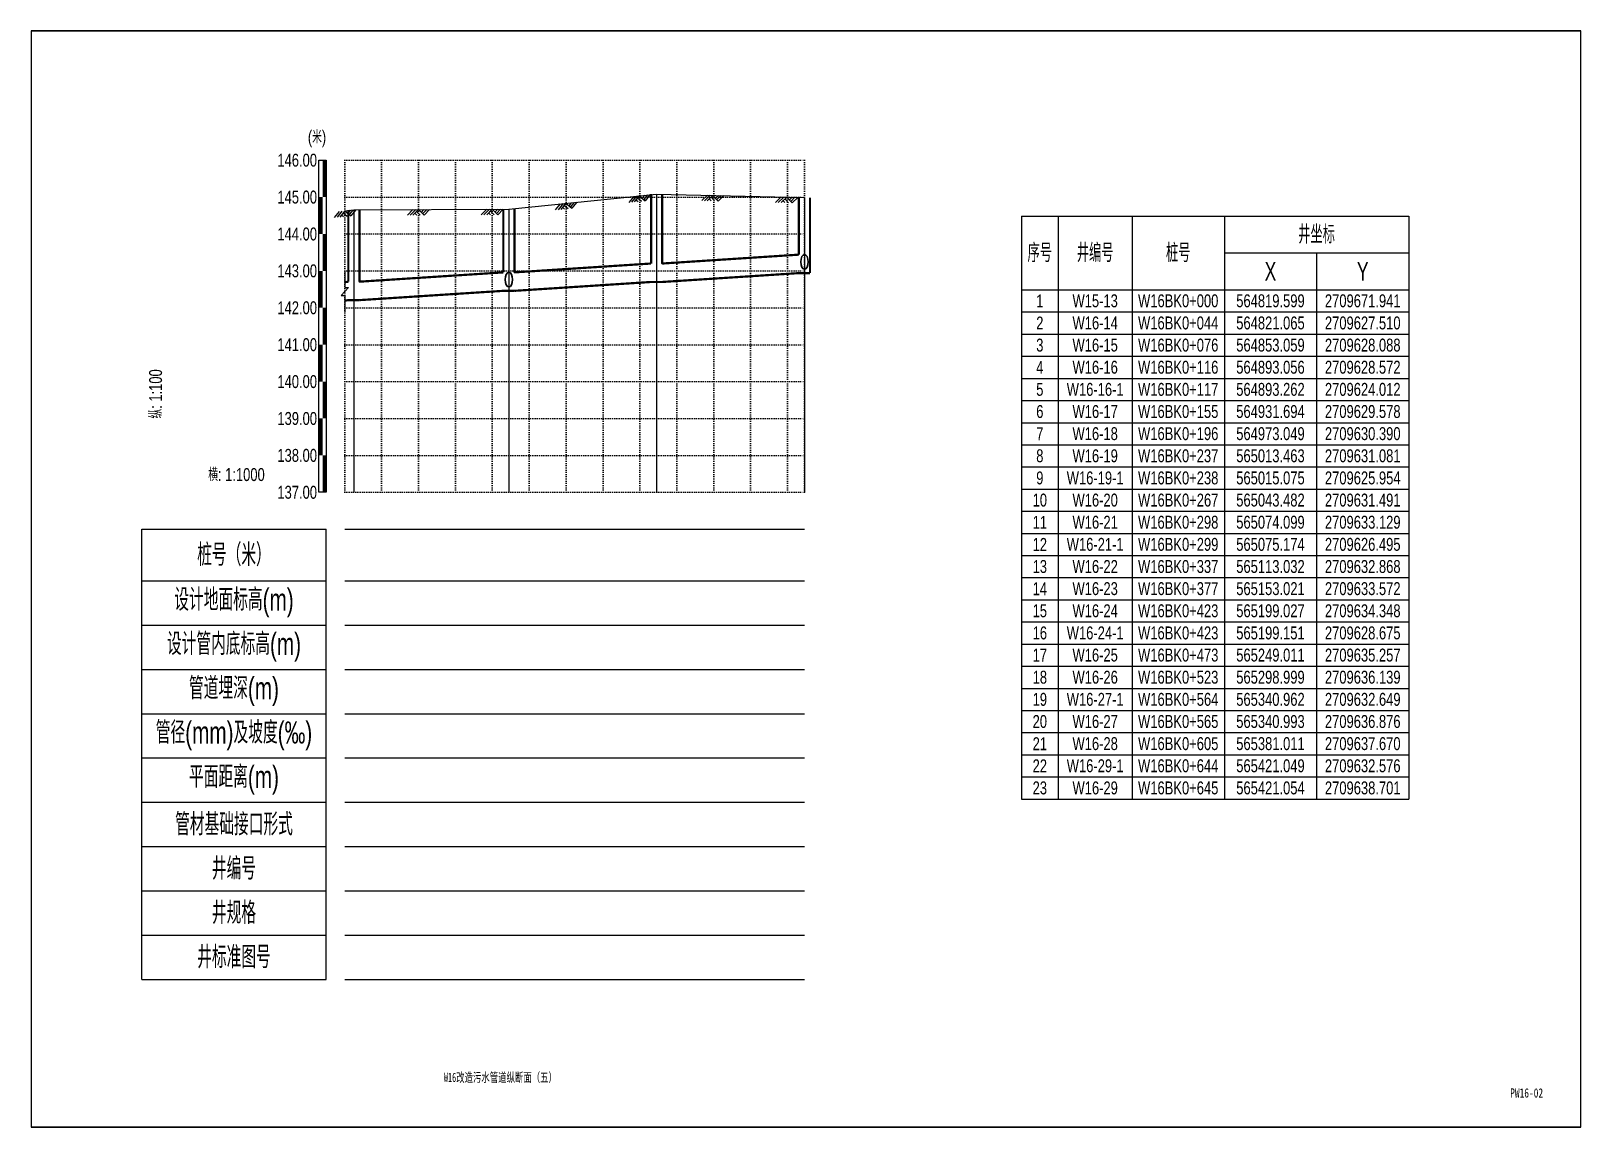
# Model space of a CAD drawing. Extents: x 529262 to 576451, y 2694391 to 2717535.
# Drawn here: x 572291.3 to 572711.3, y 2709446.5 to 2709743.5 of the extents above; entities that cross this region are included whole.
import ezdxf
from ezdxf.enums import TextEntityAlignment as Align

# ---------------------------------------------------------------- set-up
doc = ezdxf.new("R2010")
doc.units = 0
doc.linetypes.add('DOT', pattern=[6.35, 0, -6.35])
for name, color, linetype in [('GPSCOMMON', 7, 'Continuous'), ('P-说明', 7, 'Continuous'), ('图框线', 7, 'Continuous'), ('纵断_分栏线', 5, 'Continuous'), ('纵断_地面线', 3, 'Continuous'), ('纵断_标注', 2, 'Continuous'), ('纵断_标注_支管', 2, 'Continuous'), ('纵断_表头', 2, 'Continuous'), ('纵断_设计线', 1, 'Continuous'), ('纵断_高程网格', 8, 'DOT')]:
    doc.layers.add(name, color=color, linetype=linetype)
doc.layers.add('纵断污水井', color=7, linetype='Continuous', lineweight=60)
doc.layers.add('纵断污水管', color=224, linetype='Continuous', lineweight=60)
doc.styles.add('JieTuHzTxt', font='smsim.shx', dxfattribs={"width": 0.7, "bigfont": 'smfs.shx'})
doc.styles.add('SEMDI', font='smsim.shx', dxfattribs={"width": 0.75, "bigfont": 'smfs.shx'})
doc.styles.add('宋体', font='', dxfattribs={"width": 0.75})
doc.styles.get('宋体').set_extended_font_data('SimSun')

msp = doc.modelspace()

# ---------------------------------------------------------------- texts
at = {"layer": 'P-说明', "style": '宋体'}
for s, width, p in [('W16改造污水管道纵断面（五）', 0.65, (572418.466, 2709459.979)), ('PW16-02', 0.75, (572696.54, 2709455.749))]:
    msp.add_text(s, height=2.5, dxfattribs=dict(at, width=width)).set_placement(p, align=Align.MIDDLE_CENTER)
at = {"layer": '纵断_标注', "style": 'SEMDI', "width": 0.75}
msp.add_text('纵: 1:100', height=3.5, rotation=90, dxfattribs=at).set_placement((572323.269, 2709651.851), align=Align.TOP_RIGHT)
msp.add_text('横: 1:1000', height=3.5, dxfattribs=at).set_placement((572354.603, 2709620.518), align=Align.BOTTOM_RIGHT)
at = {"layer": '纵断_表头', "style": 'SEMDI', "width": 0.75}
msp.add_text('(米)', height=3.5, dxfattribs=at).set_placement((572368.769, 2709712.018), align=Align.BOTTOM_CENTER)
for s, p in [('146.00', (572368.769, 2709708.518)), ('145.00', (572368.769, 2709698.518)), ('144.00', (572368.769, 2709688.518)), ('143.00', (572368.769, 2709678.518)), ('142.00', (572368.769, 2709668.518)), ('141.00', (572368.769, 2709658.518)), ('140.00', (572368.769, 2709648.518)), ('139.00', (572368.769, 2709638.518)), ('138.00', (572368.769, 2709628.518)), ('137.00', (572368.769, 2709618.518))]:
    msp.add_text(s, height=3.5, dxfattribs=at).set_placement(p, align=Align.MIDDLE_RIGHT)

# ---------------------------------------------------------------- blocks, each defined once
blk = doc.blocks.new('A3WK')
at = {"layer": '图框线'}
blk.add_lwpolyline([(0, 0), (420, 0), (420, 297), (0, 297), (0, 0)], dxfattribs=at)
blk = doc.blocks.new('市政排水（YZ）_zdbt')
at = {"color": 0, "linetype": 'ByBlock', "lineweight": -2}
for p, q in [((-50, 0), (0, 0)), ((-50, -122), (-50, 0)), ((0, -122), (0, 0)), ((-50, -14), (0, -14)), ((-50, -26), (0, -26)), ((-50, -38), (0, -38)), ((-50, -50), (0, -50)), ((-50, -62), (0, -62)), ((-50, -74), (0, -74)), ((-50, -86), (0, -86)), ((-50, -98), (0, -98)), ((-50, -110), (0, -110)), ((-50, -122), (0, -122))]:
    blk.add_line(p, q, dxfattribs=at)
at = {"color": 0, "linetype": 'ByBlock', "lineweight": -2, "char_height": 6, "attachment_point": 5, "style": 'JieTuHzTxt'}
for s, insert in [('桩号（米）', (-25, -7)), ('设计地面标高(m)', (-25, -20)), ('设计管内底标高(m)', (-25, -32)), ('管道埋深(m)', (-25, -44)), ('管径(mm)及坡度(‰)', (-25, -56)), ('平面距离(m)', (-25, -68)), ('管材基础接口形式', (-25, -80)), ('井编号', (-25, -92)), ('井规格', (-25, -104)), ('井标准图号', (-25, -116))]:
    blk.add_mtext(s, dxfattribs=dict(at, insert=insert))
blk = doc.blocks.new('VSDesignLineBlock')
at = {"color": 0, "linetype": 'Continuous'}
for p, q in [((-1.5, 0), (-3, -1.5)), ((-0.75, 0), (-2.25, -1.5)), ((0, 0), (-1.5, -1.5)), ((0, 0), (1.5, -1.5)), ((1.5, 0), (0.75, -0.75)), ((2.25, 0), (1.12, -1.12)), ((3, 0), (1.5, -1.5)), ((-0.98, -0.98), (-0.46, -1.5)), ((-0.5, -0.5), (0.5, -1.5))]:
    blk.add_line(p, q, dxfattribs=at)
blk = doc.blocks.new('*T178')
at = {"color": 0, "linetype": 'ByBlock', "lineweight": -2, "transparency": 16777216}
for p, q in [((0, 0), (105, 0)), ((0, 0), (0, -158)), ((10, 0), (10, -158)), ((30, 0), (30, -158)), ((55, 0), (55, -158)), ((105, 0), (105, -158)), ((55, -10), (105, -10)), ((80, -10), (80, -158)), ((0, -20), (105, -20)), ((0, -26), (105, -26)), ((0, -32), (105, -32)), ((0, -38), (105, -38)), ((0, -44), (105, -44)), ((0, -50), (105, -50)), ((0, -56), (105, -56)), ((0, -62), (105, -62)), ((0, -68), (105, -68)), ((0, -74), (105, -74)), ((0, -80), (105, -80)), ((0, -86), (105, -86)), ((0, -92), (105, -92)), ((0, -98), (105, -98)), ((0, -104), (105, -104)), ((0, -110), (105, -110)), ((0, -116), (105, -116)), ((0, -122), (105, -122)), ((0, -128), (105, -128)), ((0, -134), (105, -134)), ((0, -140), (105, -140)), ((0, -146), (105, -146)), ((0, -152), (105, -152)), ((0, -158), (105, -158))]:
    blk.add_line(p, q, dxfattribs=at)
at = {"color": 0, "transparency": 16777216, "attachment_point": 5}
for s, insert, char_height, width, style in [('井坐标', (80, -5), 5, 49.98, 'JieTuHzTxt'), ('序号', (5, -10), 5, 9.98, 'JieTuHzTxt'), ('井编号', (20, -10), 5, 19.98, 'JieTuHzTxt'), ('桩号', (42.5, -10), 5, 24.98, 'JieTuHzTxt'), ('X', (67.5, -15), 5, 24.98, 'JieTuHzTxt'), ('Y', (92.5, -15), 5, 24.98, 'JieTuHzTxt'), ('1', (5, -23), 3.5, 9.98, 'SEMDI'), ('W15-13', (20, -23), 3.5, 19.98, 'SEMDI'), ('W16BK0+000', (42.5, -23), 3.5, 24.98, 'SEMDI'), ('564819.599', (67.5, -23), 3.5, 24.98, 'SEMDI'), ('2709671.941', (92.5, -23), 3.5, 24.98, 'SEMDI'), ('2', (5, -29), 3.5, 9.98, 'SEMDI'), ('W16-14', (20, -29), 3.5, 19.98, 'SEMDI'), ('W16BK0+044', (42.5, -29), 3.5, 24.98, 'SEMDI'), ('564821.065', (67.5, -29), 3.5, 24.98, 'SEMDI'), ('2709627.510', (92.5, -29), 3.5, 24.98, 'SEMDI'), ('3', (5, -35), 3.5, 9.98, 'SEMDI'), ('W16-15', (20, -35), 3.5, 19.98, 'SEMDI'), ('W16BK0+076', (42.5, -35), 3.5, 24.98, 'SEMDI'), ('564853.059', (67.5, -35), 3.5, 24.98, 'SEMDI'), ('2709628.088', (92.5, -35), 3.5, 24.98, 'SEMDI'), ('4', (5, -41), 3.5, 9.98, 'SEMDI'), ('W16-16', (20, -41), 3.5, 19.98, 'SEMDI'), ('W16BK0+116', (42.5, -41), 3.5, 24.98, 'SEMDI'), ('564893.056', (67.5, -41), 3.5, 24.98, 'SEMDI'), ('2709628.572', (92.5, -41), 3.5, 24.98, 'SEMDI'), ('5', (5, -47), 3.5, 9.98, 'SEMDI'), ('W16-16-1', (20, -47), 3.5, 19.98, 'SEMDI'), ('W16BK0+117', (42.5, -47), 3.5, 24.98, 'SEMDI'), ('564893.262', (67.5, -47), 3.5, 24.98, 'SEMDI'), ('2709624.012', (92.5, -47), 3.5, 24.98, 'SEMDI'), ('6', (5, -53), 3.5, 9.98, 'SEMDI'), ('W16-17', (20, -53), 3.5, 19.98, 'SEMDI'), ('W16BK0+155', (42.5, -53), 3.5, 24.98, 'SEMDI'), ('564931.694', (67.5, -53), 3.5, 24.98, 'SEMDI'), ('2709629.578', (92.5, -53), 3.5, 24.98, 'SEMDI'), ('7', (5, -59), 3.5, 9.98, 'SEMDI'), ('W16-18', (20, -59), 3.5, 19.98, 'SEMDI'), ('W16BK0+196', (42.5, -59), 3.5, 24.98, 'SEMDI'), ('564973.049', (67.5, -59), 3.5, 24.98, 'SEMDI'), ('2709630.390', (92.5, -59), 3.5, 24.98, 'SEMDI'), ('8', (5, -65), 3.5, 9.98, 'SEMDI'), ('W16-19', (20, -65), 3.5, 19.98, 'SEMDI'), ('W16BK0+237', (42.5, -65), 3.5, 24.98, 'SEMDI'), ('565013.463', (67.5, -65), 3.5, 24.98, 'SEMDI'), ('2709631.081', (92.5, -65), 3.5, 24.98, 'SEMDI'), ('9', (5, -71), 3.5, 9.98, 'SEMDI'), ('W16-19-1', (20, -71), 3.5, 19.98, 'SEMDI'), ('W16BK0+238', (42.5, -71), 3.5, 24.98, 'SEMDI'), ('565015.075', (67.5, -71), 3.5, 24.98, 'SEMDI'), ('2709625.954', (92.5, -71), 3.5, 24.98, 'SEMDI'), ('10', (5, -77), 3.5, 9.98, 'SEMDI'), ('W16-20', (20, -77), 3.5, 19.98, 'SEMDI'), ('W16BK0+267', (42.5, -77), 3.5, 24.98, 'SEMDI'), ('565043.482', (67.5, -77), 3.5, 24.98, 'SEMDI'), ('2709631.491', (92.5, -77), 3.5, 24.98, 'SEMDI'), ('11', (5, -83), 3.5, 9.98, 'SEMDI'), ('W16-21', (20, -83), 3.5, 19.98, 'SEMDI'), ('W16BK0+298', (42.5, -83), 3.5, 24.98, 'SEMDI'), ('565074.099', (67.5, -83), 3.5, 24.98, 'SEMDI'), ('2709633.129', (92.5, -83), 3.5, 24.98, 'SEMDI'), ('12', (5, -89), 3.5, 9.98, 'SEMDI'), ('W16-21-1', (20, -89), 3.5, 19.98, 'SEMDI'), ('W16BK0+299', (42.5, -89), 3.5, 24.98, 'SEMDI'), ('565075.174', (67.5, -89), 3.5, 24.98, 'SEMDI'), ('2709626.495', (92.5, -89), 3.5, 24.98, 'SEMDI'), ('13', (5, -95), 3.5, 9.98, 'SEMDI'), ('W16-22', (20, -95), 3.5, 19.98, 'SEMDI'), ('W16BK0+337', (42.5, -95), 3.5, 24.98, 'SEMDI'), ('565113.032', (67.5, -95), 3.5, 24.98, 'SEMDI'), ('2709632.868', (92.5, -95), 3.5, 24.98, 'SEMDI'), ('14', (5, -101), 3.5, 9.98, 'SEMDI'), ('W16-23', (20, -101), 3.5, 19.98, 'SEMDI'), ('W16BK0+377', (42.5, -101), 3.5, 24.98, 'SEMDI'), ('565153.021', (67.5, -101), 3.5, 24.98, 'SEMDI'), ('2709633.572', (92.5, -101), 3.5, 24.98, 'SEMDI'), ('15', (5, -107), 3.5, 9.98, 'SEMDI'), ('W16-24', (20, -107), 3.5, 19.98, 'SEMDI'), ('W16BK0+423', (42.5, -107), 3.5, 24.98, 'SEMDI'), ('565199.027', (67.5, -107), 3.5, 24.98, 'SEMDI'), ('2709634.348', (92.5, -107), 3.5, 24.98, 'SEMDI'), ('16', (5, -113), 3.5, 9.98, 'SEMDI'), ('W16-24-1', (20, -113), 3.5, 19.98, 'SEMDI'), ('W16BK0+423', (42.5, -113), 3.5, 24.98, 'SEMDI'), ('565199.151', (67.5, -113), 3.5, 24.98, 'SEMDI'), ('2709628.675', (92.5, -113), 3.5, 24.98, 'SEMDI'), ('17', (5, -119), 3.5, 9.98, 'SEMDI'), ('W16-25', (20, -119), 3.5, 19.98, 'SEMDI'), ('W16BK0+473', (42.5, -119), 3.5, 24.98, 'SEMDI'), ('565249.011', (67.5, -119), 3.5, 24.98, 'SEMDI'), ('2709635.257', (92.5, -119), 3.5, 24.98, 'SEMDI'), ('18', (5, -125), 3.5, 9.98, 'SEMDI'), ('W16-26', (20, -125), 3.5, 19.98, 'SEMDI'), ('W16BK0+523', (42.5, -125), 3.5, 24.98, 'SEMDI'), ('565298.999', (67.5, -125), 3.5, 24.98, 'SEMDI'), ('2709636.139', (92.5, -125), 3.5, 24.98, 'SEMDI'), ('19', (5, -131), 3.5, 9.98, 'SEMDI'), ('W16-27-1', (20, -131), 3.5, 19.98, 'SEMDI'), ('W16BK0+564', (42.5, -131), 3.5, 24.98, 'SEMDI'), ('565340.962', (67.5, -131), 3.5, 24.98, 'SEMDI'), ('2709632.649', (92.5, -131), 3.5, 24.98, 'SEMDI'), ('20', (5, -137), 3.5, 9.98, 'SEMDI'), ('W16-27', (20, -137), 3.5, 19.98, 'SEMDI'), ('W16BK0+565', (42.5, -137), 3.5, 24.98, 'SEMDI'), ('565340.993', (67.5, -137), 3.5, 24.98, 'SEMDI'), ('2709636.876', (92.5, -137), 3.5, 24.98, 'SEMDI'), ('21', (5, -143), 3.5, 9.98, 'SEMDI'), ('W16-28', (20, -143), 3.5, 19.98, 'SEMDI'), ('W16BK0+605', (42.5, -143), 3.5, 24.98, 'SEMDI'), ('565381.011', (67.5, -143), 3.5, 24.98, 'SEMDI'), ('2709637.670', (92.5, -143), 3.5, 24.98, 'SEMDI'), ('22', (5, -149), 3.5, 9.98, 'SEMDI'), ('W16-29-1', (20, -149), 3.5, 19.98, 'SEMDI'), ('W16BK0+644', (42.5, -149), 3.5, 24.98, 'SEMDI'), ('565421.049', (67.5, -149), 3.5, 24.98, 'SEMDI'), ('2709632.576', (92.5, -149), 3.5, 24.98, 'SEMDI'), ('23', (5, -155), 3.5, 9.98, 'SEMDI'), ('W16-29', (20, -155), 3.5, 19.98, 'SEMDI'), ('W16BK0+645', (42.5, -155), 3.5, 24.98, 'SEMDI'), ('565421.054', (67.5, -155), 3.5, 24.98, 'SEMDI'), ('2709638.701', (92.5, -155), 3.5, 24.98, 'SEMDI')]:
    blk.add_mtext(s, dxfattribs=dict(at, insert=insert, char_height=char_height, width=width, style=style))

# ---------------------------------------------------------------- linework, layer by layer
for p in [(572462.296, 2709680.508), (572376.269, 2709675.437), (572380.27, 2709675.587), (572422.271, 2709678.107)]:
    msp.add_point(p)
at = {"layer": 'GPSCOMMON'}
msp.add_point((572376.269, 2709618.518), dxfattribs=at)
at = {"layer": '纵断_分栏线'}
for p, q in [((572376.269, 2709608.518), (572500.853, 2709608.518)), ((572376.269, 2709594.518), (572500.853, 2709594.518)), ((572376.269, 2709582.518), (572500.853, 2709582.518)), ((572376.269, 2709570.518), (572500.853, 2709570.518)), ((572376.269, 2709558.518), (572500.853, 2709558.518)), ((572376.269, 2709546.518), (572500.853, 2709546.518)), ((572376.269, 2709534.518), (572500.853, 2709534.518)), ((572376.269, 2709522.518), (572500.853, 2709522.518)), ((572376.269, 2709510.518), (572500.853, 2709510.518)), ((572376.269, 2709498.518), (572500.853, 2709498.518)), ((572376.269, 2709486.518), (572500.853, 2709486.518))]:
    msp.add_line(p, q, dxfattribs=at)
at = {"layer": '纵断_地面线'}
msp.add_lwpolyline([(572376.269, 2709694.764), (572378.77, 2709695.039), (572420.771, 2709695.24), (572460.796, 2709699.346), (572500.853, 2709698.388)], dxfattribs=at)
at = {"layer": '纵断_标注'}
for p, q in [((572460.796, 2709699.346), (572460.796, 2709618.518)), ((572500.853, 2709698.388), (572500.853, 2709618.518)), ((572378.77, 2709695.039), (572378.77, 2709618.518)), ((572420.771, 2709695.24), (572420.771, 2709618.518))]:
    msp.add_line(p, q, dxfattribs=at)
msp.add_lwpolyline([(572376.269, 2709678.437), (572376.269, 2709674.037), (572377.269, 2709674.037), (572375.269, 2709671.837), (572376.269, 2709671.837), (572376.269, 2709667.437)], dxfattribs=at)
for points in [[(572321.269, 2709618.518, 0, 0, 0), (572321.269, 2709643.851, 1, 0, 0), (572321.269, 2709651.851, 0, 0, 0)], [(572321.269, 2709618.518, 0, 0, 0), (572346.603, 2709618.518, 1, 0, 0), (572354.603, 2709618.518, 0, 0, 0)]]:
    msp.add_lwpolyline(points, format="xyseb", dxfattribs=at)
at = {"layer": '纵断_标注_支管'}
for p in [(572420.771, 2709618.518), (572500.853, 2709618.518)]:
    msp.add_point(p, dxfattribs=at)
at = {"layer": '纵断_表头', "const_width": 1}
for points in [[(572370.769, 2709698.518), (572370.769, 2709708.518)], [(572369.769, 2709688.518), (572369.769, 2709698.518)], [(572370.769, 2709678.518), (572370.769, 2709688.518)], [(572369.769, 2709668.518), (572369.769, 2709678.518)], [(572370.769, 2709658.518), (572370.769, 2709668.518)], [(572369.769, 2709648.518), (572369.769, 2709658.518)], [(572370.769, 2709638.518), (572370.769, 2709648.518)], [(572369.769, 2709628.518), (572369.769, 2709638.518)], [(572370.769, 2709618.518), (572370.769, 2709628.518)]]:
    msp.add_lwpolyline(points, dxfattribs=at)
at = {"layer": '纵断_表头'}
msp.add_lwpolyline([(572371.269, 2709618.518), (572369.269, 2709618.518), (572369.269, 2709708.518), (572371.269, 2709708.518), (572371.269, 2709618.518)], dxfattribs=at)
at = {"layer": '纵断_设计线'}
msp.add_lwpolyline([(572376.269, 2709694.764), (572378.77, 2709695.039), (572420.771, 2709695.24), (572460.796, 2709699.346), (572500.853, 2709698.388)], dxfattribs=at)
at = {"layer": '纵断_高程网格', "ltscale": 0.0787}
for p, q in [((572376.269, 2709708.518), (572500.853, 2709708.518)), ((572376.269, 2709708.518), (572376.269, 2709618.518)), ((572386.269, 2709708.518), (572386.269, 2709618.518)), ((572396.269, 2709708.518), (572396.269, 2709618.518)), ((572406.269, 2709708.518), (572406.269, 2709618.518)), ((572416.269, 2709708.518), (572416.269, 2709618.518)), ((572426.269, 2709708.518), (572426.269, 2709618.518)), ((572436.269, 2709708.518), (572436.269, 2709618.518)), ((572446.269, 2709708.518), (572446.269, 2709618.518)), ((572456.269, 2709708.518), (572456.269, 2709618.518)), ((572466.269, 2709708.518), (572466.269, 2709618.518)), ((572476.269, 2709708.518), (572476.269, 2709618.518)), ((572486.269, 2709708.518), (572486.269, 2709618.518)), ((572496.269, 2709708.518), (572496.269, 2709618.518)), ((572500.853, 2709708.518), (572500.853, 2709618.518)), ((572376.269, 2709698.518), (572500.853, 2709698.518)), ((572376.269, 2709688.518), (572500.853, 2709688.518)), ((572376.269, 2709678.518), (572500.853, 2709678.518)), ((572376.269, 2709668.518), (572500.853, 2709668.518)), ((572376.269, 2709658.518), (572500.853, 2709658.518)), ((572376.269, 2709648.518), (572500.853, 2709648.518)), ((572376.269, 2709638.518), (572500.853, 2709638.518)), ((572376.269, 2709628.518), (572500.853, 2709628.518)), ((572376.269, 2709618.518), (572500.853, 2709618.518))]:
    msp.add_line(p, q, dxfattribs=at)
at = {"layer": '纵断污水井', "const_width": 0.6}
for points in [[(572459.296, 2709699.346), (572459.296, 2709680.508)], [(572462.296, 2709699.346), (572462.296, 2709680.508)], [(572499.353, 2709698.388), (572499.353, 2709682.912)], [(572502.353, 2709698.388), (572502.353, 2709677.908)], [(572377.27, 2709695.039), (572377.27, 2709675.587)], [(572380.27, 2709695.039), (572380.27, 2709675.588)], [(572419.271, 2709695.24), (572419.271, 2709678.107)], [(572422.271, 2709695.24), (572422.271, 2709678.108)], [(572459.296, 2709675.508), (572462.296, 2709675.508)], [(572499.353, 2709677.908), (572502.353, 2709677.908)], [(572377.27, 2709670.588), (572380.27, 2709670.588)], [(572419.271, 2709673.108), (572422.271, 2709673.108)]]:
    msp.add_lwpolyline(points, dxfattribs=at)
at = {"layer": '纵断污水管', "const_width": 0.6}
for points in [[(572422.271, 2709678.107), (572459.296, 2709680.508)], [(572462.296, 2709680.508), (572499.353, 2709682.912)], [(572376.269, 2709675.437), (572377.27, 2709675.587)], [(572380.27, 2709675.587), (572419.271, 2709678.107)], [(572422.271, 2709673.107), (572459.296, 2709675.508)], [(572462.296, 2709675.508), (572499.353, 2709677.912)], [(572376.269, 2709670.437), (572377.27, 2709670.587)], [(572380.27, 2709670.587), (572419.271, 2709673.107)]]:
    msp.add_lwpolyline(points, dxfattribs=at)
at = {"layer": '纵断污水管', "lineweight": 30}
for centre in [(572500.853, 2709680.952), (572420.771, 2709676.147)]:
    msp.add_ellipse(centre, major_axis=(0, 2), ratio=0.5, dxfattribs=at)

# ---------------------------------------------------------------- block references
msp.add_blockref('*T178', (572559.627, 2709693.382))
at = {"layer": '纵断_标注'}
for p, rotation in [((572436.173, 2709696.82), 5.857729499041286), ((572456.069, 2709698.861), 5.857729499041286), ((572476.039, 2709698.981), 358.6294870845675), ((572496.034, 2709698.503), 358.6294870845675), ((572376.269, 2709694.764), 6.26769637995156), ((572396.254, 2709695.122), 0.2736728191286996), ((572416.254, 2709695.218), 0.2736728191286996)]:
    msp.add_blockref('VSDesignLineBlock', p, dxfattribs=dict(at, rotation=rotation))
at = {"layer": '纵断_表头'}
for name, p in [('A3WK', (572291.268, 2709446.518)), ('A3WK', (572291.269, 2709446.519)), ('市政排水（YZ）_zdbt', (572371.269, 2709608.518))]:
    msp.add_blockref(name, p, dxfattribs=at)

msp.set_redraw_order([(e.dxf.handle, doc.entitydb.next_handle()) for e in msp.query("TEXT MTEXT ATTDEF DIMENSION ARC_DIMENSION")])  # texts and dimensions are drawn at this point

doc.saveas('drawing.dxf')
